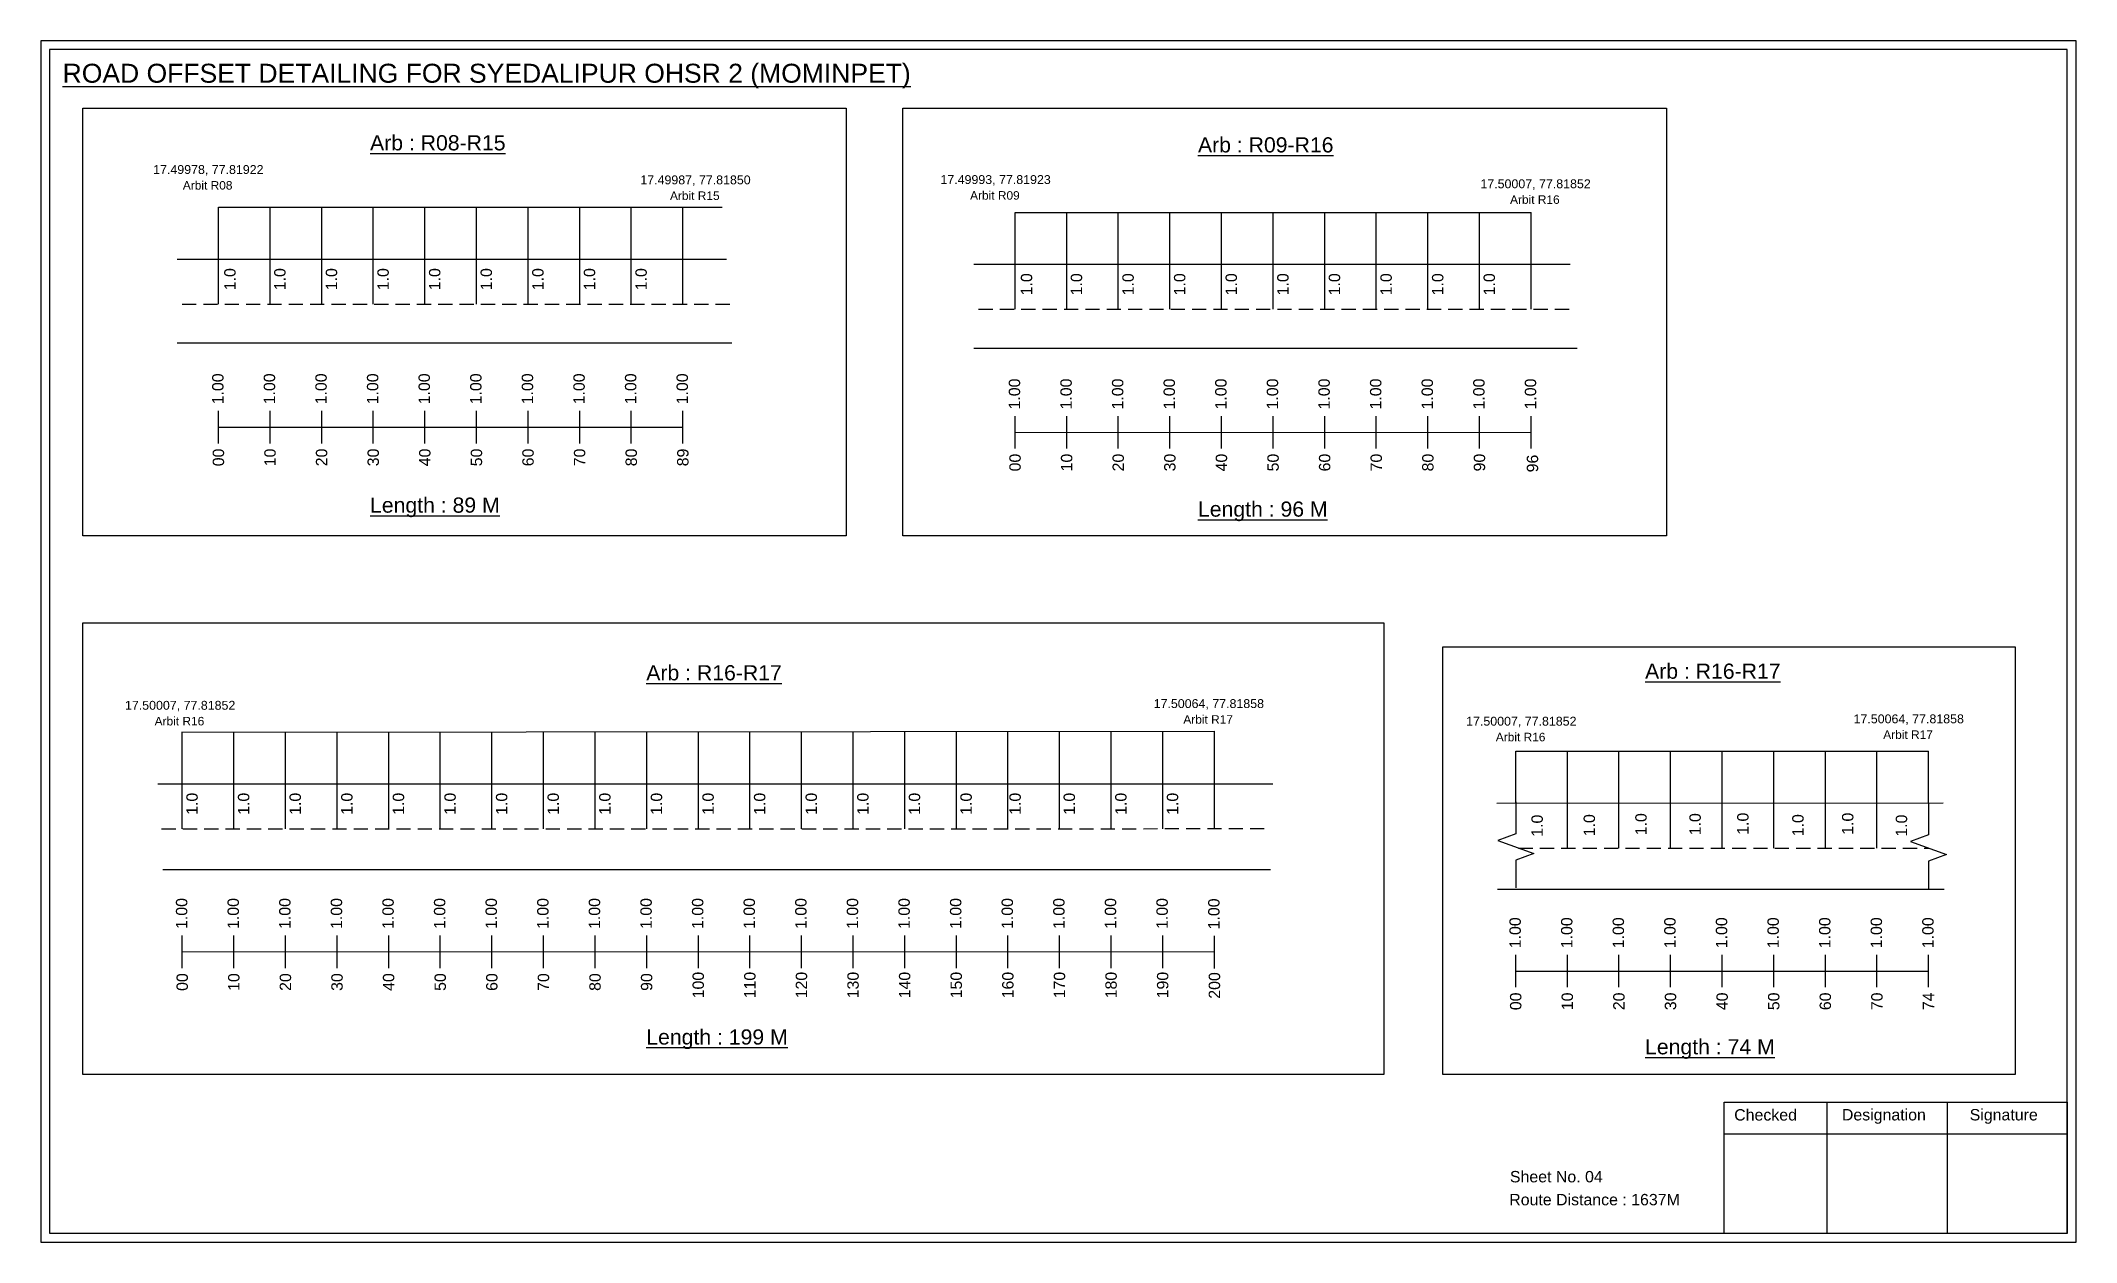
# Model space of a CAD drawing. Header units: inches. Extents: x 183 to 3615, y 59 to 1196.
# Drawn here: x 2393 to 2929, y 59 to 376 of the extents above; entities that cross this region are included whole.
import ezdxf

# ---------------------------------------------------------------- set-up
doc = ezdxf.new("R2010")
doc.units = ezdxf.units.IN
doc.header["$MEASUREMENT"] = 0
doc.linetypes.add('DASHED2', pattern=[0.375, 0.25, -0.125])
doc.layers.add('PDF_Geometry', color=7, linetype='Continuous')
doc.layers.add('PDF_Text', color=5, linetype='Continuous')
doc.styles.add('PDF Arial', font='arial.ttf')
doc.styles.get("Standard").update_dxf_attribs({"font": 'arial.ttf'})

msp = doc.modelspace()

# ---------------------------------------------------------------- texts
at = {"color": 242, "true_color": 0xcd2027}
for s, height, p in [('%%UROAD OFFSET DETAILING FOR SYEDALIPUR OHSR 2 (MOMINPET)', 5, (2398.42, 364.99)), ('%%UArb : R08-R15', 4, (2479.44, 347.16)), ('%%UArb : R09-R16', 4, (2697.64, 346.61)), ('%%ULength : 89 M', 4, (2479.44, 251.66)), ('%%ULength : 96 M', 4, (2697.64, 250.61)), ('%%UArb : R16-R17', 4, (2552.24, 207.47)), ('%%UArb : R16-R17', 4, (2815.47, 207.89)), ('%%ULength : 199 M', 4, (2552.24, 111.47)), ('%%ULength : 74 M', 4, (2815.47, 108.89))]:
    msp.add_text(s, height=height, dxfattribs=at).set_placement(p)
at = {"color": 5}
for s, height, p in [('17.49978, 77.81922', 2.34, (2422.28, 340.94)), ('Arbit R08', 2.246, (2430.1, 336.82)), ('17.49987, 77.81850', 2.34, (2550.67, 338.21)), ('17.49993, 77.81923', 2.34, (2629.76, 338.29)), ('17.50007, 77.81852', 2.34, (2772.07, 337.18)), ('Arbit R15', 2.246, (2558.49, 334.08)), ('Arbit R09', 2.246, (2637.58, 334.16)), ('Arbit R16', 2.246, (2779.89, 333.06)), ('17.50007, 77.81852', 2.34, (2414.85, 199.72)), ('17.50064, 77.81858', 2.34, (2685.96, 200.17)), ('17.50064, 77.81858', 2.34, (2870.42, 196.15)), ('Arbit R16', 2.246, (2422.67, 195.59)), ('Arbit R17', 2.246, (2693.78, 196.04)), ('17.50007, 77.81852', 2.34, (2768.31, 195.53)), ('Arbit R16', 2.246, (2776.13, 191.4)), ('Arbit R17', 2.246, (2878.24, 192.03))]:
    msp.add_text(s, height=height, dxfattribs=at).set_placement(p)
for p in [(2444.01, 310.29), (2457.17, 310.29), (2470.77, 310.29), (2484.37, 310.29), (2497.97, 310.29), (2511.57, 310.29), (2525.17, 310.29), (2538.77, 310.29), (2552.37, 310.29), (2653.95, 308.94), (2667.11, 308.94), (2680.71, 308.94), (2694.31, 308.94), (2707.91, 308.94), (2721.51, 308.94), (2735.11, 308.94), (2748.71, 308.94), (2762.31, 308.94), (2775.91, 308.94), (2434.02, 172.01), (2447.62, 172.01), (2461.22, 172.01), (2474.82, 172.01), (2488.42, 172.01), (2502.02, 172.01), (2515.62, 172.01), (2529.22, 172.01), (2542.82, 172.01), (2556.42, 172.01), (2570.02, 172.01), (2583.62, 172.01), (2597.22, 172.01), (2610.82, 172.01), (2624.42, 172.01), (2638.02, 172.01), (2650.94, 172.01), (2665.22, 172.01), (2678.82, 172.01), (2692.42, 172.01), (2788.52, 166.24), (2802.27, 166.37), (2815.89, 166.63), (2830.15, 166.63), (2842.74, 166.76), (2857.26, 166.37), (2870.37, 166.76), (2884.53, 166.26)]:
    msp.add_text('1.0', height=3, rotation=90).set_placement(p)
at = {"color": 217, "true_color": 0x93278f}
for s, p in [('1.00', (2440.82, 280.22)), ('1.00', (2454.42, 280.22)), ('1.00', (2468.02, 280.22)), ('1.00', (2481.62, 280.22)), ('1.00', (2495.22, 280.22)), ('1.00', (2508.82, 280.22)), ('1.00', (2522.42, 280.22)), ('1.00', (2536.02, 280.22)), ('1.00', (2549.62, 280.22)), ('1.00', (2563.22, 280.22)), ('1.00', (2650.77, 278.86)), ('1.00', (2664.37, 278.86)), ('1.00', (2677.97, 278.86)), ('1.00', (2691.57, 278.86)), ('1.00', (2705.17, 278.86)), ('1.00', (2718.77, 278.86)), ('1.00', (2732.37, 278.86)), ('1.00', (2745.97, 278.86)), ('1.00', (2759.57, 278.86)), ('1.00', (2773.17, 278.86)), ('1.00', (2786.77, 278.86)), ('00', (2440.97, 263.89)), ('10', (2454.57, 263.89)), ('20', (2468.17, 263.89)), ('30', (2481.77, 263.89)), ('40', (2495.37, 263.89)), ('50', (2508.97, 263.89)), ('60', (2522.57, 263.89)), ('70', (2536.17, 263.89)), ('80', (2549.77, 263.89)), ('89', (2563.37, 263.89)), ('00', (2650.92, 262.54)), ('10', (2664.52, 262.54)), ('20', (2678.12, 262.54)), ('30', (2691.72, 262.54)), ('40', (2705.32, 262.54)), ('50', (2718.92, 262.54)), ('60', (2732.52, 262.54)), ('70', (2746.12, 262.54)), ('80', (2759.72, 262.54)), ('90', (2773.32, 262.54)), ('96', (2787.29, 262.29)), ('1.00', (2431.28, 141.93)), ('1.00', (2444.88, 141.93)), ('1.00', (2458.48, 141.93)), ('1.00', (2472.08, 141.93)), ('1.00', (2485.68, 141.93)), ('1.00', (2499.28, 141.93)), ('1.00', (2512.88, 141.93)), ('1.00', (2526.48, 141.93)), ('1.00', (2540.08, 141.93)), ('1.00', (2553.68, 141.93)), ('1.00', (2567.28, 141.93)), ('1.00', (2580.88, 141.93)), ('1.00', (2594.48, 141.93)), ('1.00', (2608.08, 141.93)), ('1.00', (2621.68, 141.93)), ('1.00', (2635.28, 141.93)), ('1.00', (2648.88, 141.93)), ('1.00', (2662.48, 141.93)), ('1.00', (2676.08, 141.93)), ('1.00', (2689.68, 141.93)), ('1.00', (2703.32, 141.83)), ('1.00', (2782.72, 136.85)), ('1.00', (2796.32, 136.85)), ('1.00', (2809.92, 136.85)), ('1.00', (2823.52, 136.85)), ('1.00', (2837.12, 136.85)), ('1.00', (2850.72, 136.85)), ('1.00', (2864.32, 136.85)), ('1.00', (2877.92, 136.85)), ('1.00', (2891.52, 136.85)), ('00', (2431.43, 125.61)), ('10', (2445.03, 125.61)), ('20', (2458.63, 125.61)), ('30', (2472.23, 125.61)), ('40', (2485.83, 125.61)), ('50', (2499.43, 125.61)), ('60', (2513.03, 125.61)), ('70', (2526.63, 125.61)), ('80', (2540.23, 125.61)), ('90', (2553.83, 125.61)), ('100', (2567.43, 123.65)), ('110', (2581.03, 123.65)), ('120', (2594.63, 123.65)), ('130', (2608.23, 123.65)), ('140', (2621.83, 123.65)), ('150', (2635.43, 123.65)), ('160', (2649.03, 123.65)), ('170', (2662.63, 123.65)), ('180', (2676.23, 123.65)), ('190', (2689.83, 123.65)), ('200', (2703.47, 123.55)), ('00', (2782.87, 120.53)), ('10', (2796.47, 120.53)), ('20', (2810.07, 120.53)), ('30', (2823.67, 120.53)), ('40', (2837.27, 120.53)), ('50', (2850.87, 120.53)), ('60', (2864.47, 120.53)), ('70', (2878.07, 120.53)), ('74', (2891.67, 120.53))]:
    msp.add_text(s, height=3, rotation=90, dxfattribs=at).set_placement(p)
for s, p in [('Sheet No. 04', (2779.85, 75.15)), ('Route Distance : 1637M', (2779.67, 69.1))]:
    msp.add_text(s, height=3).set_placement(p)
at = {"layer": 'PDF_Text', "color": 7, "attachment_point": 7, "style": 'PDF Arial'}
for s, insert, char_height in [('Checked', (2838.96, 91.4), 3.001), ('Designation', (2867.34, 90.57), 3.0006), ('Signature', (2901.02, 90.57), 3.001)]:
    msp.add_mtext(s, dxfattribs=dict(at, insert=insert, char_height=char_height))

# ---------------------------------------------------------------- linework, layer by layer
at = {"color": 5}
for p, q in [((2439.5, 332.16), (2572.27, 332.16)), ((2649.44, 330.8), (2785.44, 330.8)), ((2429.96, 193.85), (2702, 194.04)), ((2781.39, 188.79), (2890.19, 188.79))]:
    msp.add_line(p, q, dxfattribs=at)
for p, q in [((2439.5, 306.62), (2439.5, 332.16)), ((2453.1, 306.62), (2453.1, 332.16)), ((2466.7, 306.62), (2466.7, 332.16)), ((2480.3, 306.62), (2480.3, 332.16)), ((2493.9, 306.62), (2493.9, 332.16)), ((2507.5, 306.62), (2507.5, 332.16)), ((2521.1, 306.62), (2521.1, 332.16)), ((2534.7, 306.62), (2534.7, 332.16)), ((2548.3, 306.62), (2548.3, 332.16)), ((2561.9, 306.62), (2561.9, 332.16)), ((2649.44, 305.26), (2649.44, 330.8)), ((2663.04, 305.26), (2663.04, 330.8)), ((2676.64, 305.26), (2676.64, 330.8)), ((2690.24, 305.26), (2690.24, 330.8)), ((2703.84, 305.26), (2703.84, 330.8)), ((2717.44, 305.26), (2717.44, 330.8)), ((2731.04, 305.26), (2731.04, 330.8)), ((2744.64, 305.26), (2744.64, 330.8)), ((2758.24, 305.26), (2758.24, 330.8)), ((2771.84, 305.26), (2771.84, 330.8)), ((2785.44, 305.26), (2785.44, 330.8)), ((2428.62, 318.5), (2573.4, 318.5)), ((2638.56, 317.15), (2795.72, 317.15)), ((2574.82, 296.32), (2428.62, 296.32)), ((2797.54, 294.96), (2638.56, 294.96)), ((2429.96, 168.33), (2429.96, 193.87)), ((2443.56, 168.33), (2443.56, 193.87)), ((2457.16, 168.33), (2457.16, 193.87)), ((2470.76, 168.33), (2470.76, 193.87)), ((2484.36, 168.33), (2484.36, 193.87)), ((2497.96, 168.33), (2497.96, 193.87)), ((2511.56, 168.33), (2511.56, 193.87)), ((2525.16, 168.33), (2525.16, 193.87)), ((2538.76, 168.33), (2538.76, 193.87)), ((2552.36, 168.33), (2552.36, 193.87)), ((2565.96, 168.33), (2565.96, 193.87)), ((2579.56, 168.33), (2579.56, 193.87)), ((2593.16, 168.33), (2593.16, 193.87)), ((2606.76, 168.33), (2606.76, 193.87)), ((2620.36, 168.33), (2620.36, 193.87)), ((2633.96, 168.33), (2633.96, 193.87)), ((2647.56, 168.33), (2647.56, 193.87)), ((2661.16, 168.33), (2661.16, 193.87)), ((2674.76, 168.33), (2674.76, 193.87)), ((2688.36, 168.33), (2688.36, 193.87)), ((2702, 168.5), (2702, 194.04)), ((2781.39, 175.15), (2781.39, 188.79)), ((2794.99, 163.26), (2794.99, 188.79)), ((2808.59, 163.26), (2808.59, 188.79)), ((2822.19, 163.26), (2822.19, 188.79)), ((2835.79, 163.26), (2835.79, 188.79)), ((2849.39, 163.26), (2849.39, 188.79)), ((2862.99, 163.26), (2862.99, 188.79)), ((2876.59, 163.26), (2876.59, 188.79)), ((2890.19, 175.14), (2890.19, 188.79)), ((2423.54, 180.22), (2717.38, 180.22)), ((2776.4, 175.14), (2894.01, 175.2)), ((2424.79, 157.65), (2716.78, 157.61)), ((2776.54, 152.46), (2894.32, 152.46))]:
    msp.add_line(p, q)
at = {"linetype": 'DASHED2', "ltscale": 15}
for p, q in [((2429.89, 306.62), (2574.25, 306.62)), ((2639.83, 305.26), (2795.72, 305.26)), ((2424.5, 168.33), (2715.11, 168.38)), ((2782.15, 163.26), (2890.19, 163.26))]:
    msp.add_line(p, q, dxfattribs=at)
at = {"color": 217, "true_color": 0x93278f}
for p, q in [((2439.5, 269.92), (2439.5, 278.48)), ((2439.5, 274.19), (2561.9, 274.21)), ((2453.1, 269.92), (2453.1, 278.48)), ((2466.7, 269.92), (2466.7, 278.48)), ((2480.3, 269.92), (2480.3, 278.48)), ((2493.9, 269.92), (2493.9, 278.48)), ((2507.5, 269.92), (2507.5, 278.48)), ((2521.1, 269.92), (2521.1, 278.48)), ((2534.7, 269.92), (2534.7, 278.48)), ((2548.3, 269.92), (2548.3, 278.48)), ((2561.9, 269.92), (2561.9, 278.48)), ((2649.44, 268.56), (2649.44, 277.12)), ((2663.04, 268.56), (2663.04, 277.12)), ((2676.64, 268.56), (2676.64, 277.12)), ((2690.24, 268.56), (2690.24, 277.12)), ((2703.84, 268.56), (2703.84, 277.12)), ((2717.44, 268.56), (2717.44, 277.12)), ((2731.04, 268.56), (2731.04, 277.12)), ((2744.64, 268.56), (2744.64, 277.12)), ((2758.24, 268.56), (2758.24, 277.12)), ((2771.84, 268.56), (2771.84, 277.12)), ((2785.44, 268.56), (2785.44, 277.12)), ((2649.44, 272.83), (2785.44, 272.86)), ((2429.96, 131.63), (2429.96, 140.19)), ((2443.56, 131.63), (2443.56, 140.19)), ((2457.16, 131.63), (2457.16, 140.19)), ((2470.76, 131.63), (2470.76, 140.19)), ((2484.36, 131.63), (2484.36, 140.19)), ((2497.96, 131.63), (2497.96, 140.19)), ((2511.56, 131.63), (2511.56, 140.19)), ((2525.16, 131.63), (2525.16, 140.19)), ((2538.76, 131.63), (2538.76, 140.19)), ((2552.36, 131.63), (2552.36, 140.19)), ((2565.96, 131.63), (2565.96, 140.19)), ((2579.56, 131.63), (2579.56, 140.19)), ((2593.16, 131.63), (2593.16, 140.19)), ((2606.76, 131.63), (2606.76, 140.19)), ((2620.36, 131.63), (2620.36, 140.19)), ((2633.96, 131.63), (2633.96, 140.19)), ((2647.56, 131.63), (2647.56, 140.19)), ((2661.16, 131.63), (2661.16, 140.19)), ((2674.76, 131.63), (2674.76, 140.19)), ((2688.36, 131.63), (2688.36, 140.19)), ((2702, 131.53), (2702, 140.09)), ((2429.96, 135.9), (2702, 135.96)), ((2781.39, 126.56), (2781.39, 135.12)), ((2794.99, 126.56), (2794.99, 135.12)), ((2808.59, 126.56), (2808.59, 135.12)), ((2822.19, 126.56), (2822.19, 135.12)), ((2835.79, 126.56), (2835.79, 135.12)), ((2849.39, 126.56), (2849.39, 135.12)), ((2862.99, 126.56), (2862.99, 135.12)), ((2876.59, 126.56), (2876.59, 135.12)), ((2890.19, 126.56), (2890.19, 135.12)), ((2781.39, 130.83), (2890.19, 130.83))]:
    msp.add_line(p, q, dxfattribs=at)
for points in [[(2403.72, 358.28), (2604.96, 358.28), (2604.96, 245.6), (2403.72, 245.6)], [(2619.85, 358.28), (2821.08, 358.28), (2821.08, 245.6), (2619.85, 245.6)], [(2403.72, 222.59), (2746.62, 222.59), (2746.62, 103.6), (2403.72, 103.6)], [(2762.17, 216.28), (2913.02, 216.28), (2913.02, 103.6), (2762.17, 103.6)]]:
    msp.add_lwpolyline(points, close=True)
at = {"linetype": 'Continuous'}
for points in [[(2781.37, 175.43), (2781.37, 166.99), (2776.63, 165.27), (2786.12, 161.82), (2781.37, 160.09), (2781.37, 152.74)], [(2890.19, 175.14), (2890.19, 166.71), (2885.45, 164.98), (2894.94, 161.53), (2890.19, 159.81), (2890.19, 152.46)]]:
    msp.add_lwpolyline(points, dxfattribs=at)
at = {"layer": 'PDF_Geometry'}
for points in [[(2392.64, 376.06), (2392.64, 59.35), (2929.12, 59.35), (2929.12, 376.06)], [(2394.97, 373.74), (2394.97, 61.77), (2926.7, 61.77), (2926.7, 373.74)]]:
    msp.add_lwpolyline(points, close=True, dxfattribs=at)
at = {"layer": 'PDF_Geometry', "color": 242, "true_color": 0xcc1f26}
msp.add_lwpolyline([(2926.7, 61.68), (2836.35, 61.68), (2836.35, 96.29), (2926.7, 96.29)], close=True, dxfattribs=at)
for points in [[(2863.34, 96.29), (2863.34, 61.68)], [(2895.06, 96.29), (2895.06, 61.68)], [(2836.35, 87.92), (2926.7, 87.92)]]:
    msp.add_lwpolyline(points, dxfattribs=at)

msp.set_redraw_order([(e.dxf.handle, doc.entitydb.next_handle()) for e in msp.query("TEXT MTEXT ATTDEF DIMENSION ARC_DIMENSION")])  # texts and dimensions are drawn at this point

doc.saveas('drawing.dxf')
